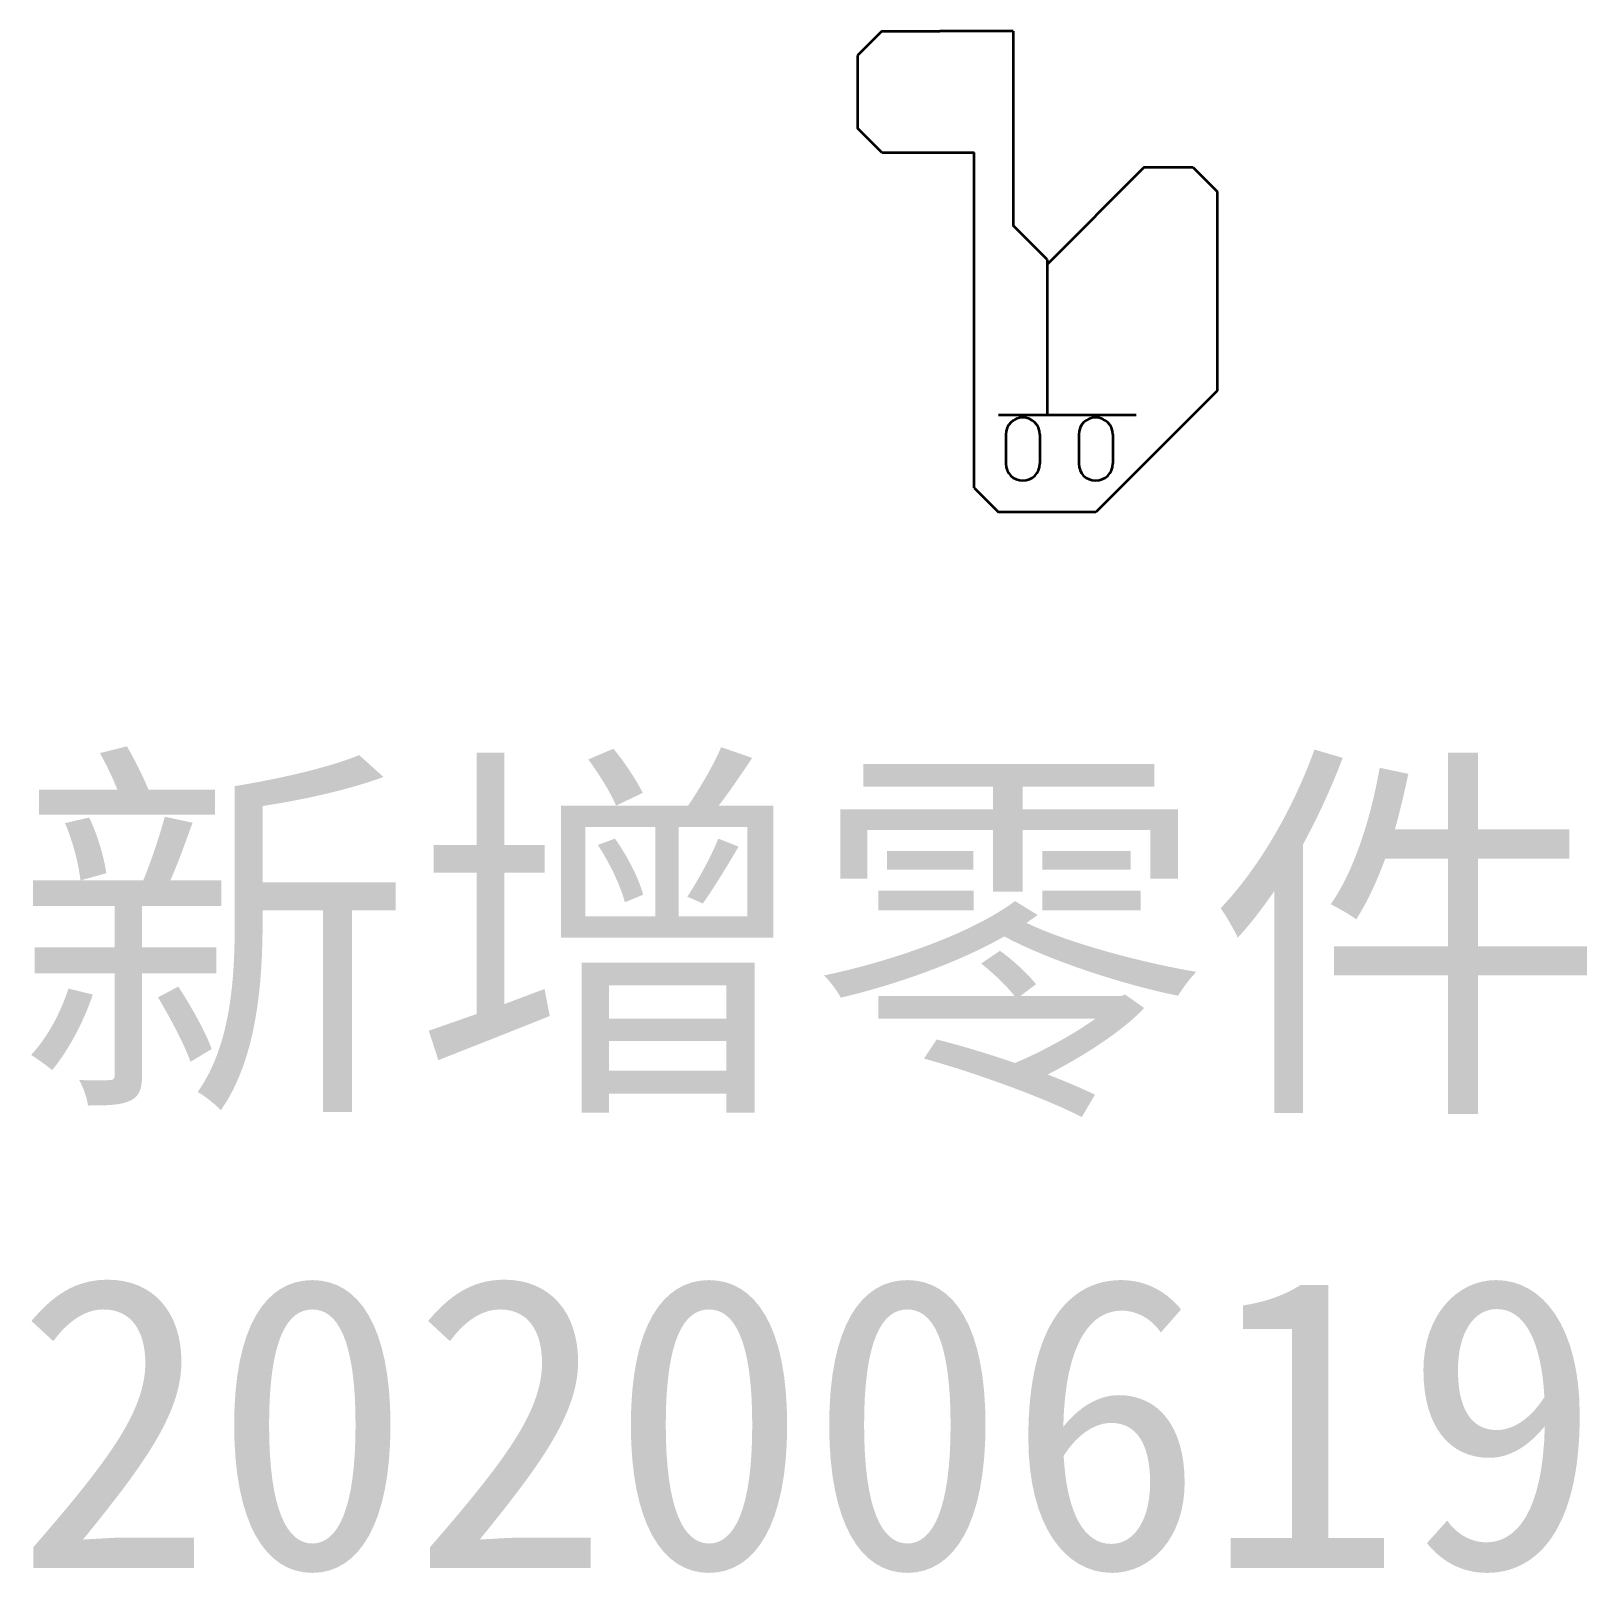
# Model space of a CAD drawing. Header units: millimetres. Extents: x 60129 to 128166, y -62707 to -41155.
# Drawn here: x 60746.7 to 61066.9, y -41723.6 to -41406.3 of the extents above; entities that cross this region are included whole.
import ezdxf
from ezdxf.enums import TextEntityAlignment as Align

# ---------------------------------------------------------------- set-up
doc = ezdxf.new("R2010")
doc.units = ezdxf.units.MM
doc.header["$LTSCALE"] = 0.5
doc.layers.add('标注线', color=3, linetype='Continuous', lineweight=18)
doc.styles.add('DIM', font='romans.shx', dxfattribs={"width": 0.8, "bigfont": 'bigfont.shx'})
doc.styles.add('宋体', font='')
doc.styles.get('宋体').set_extended_font_data('SimSun')

msp = doc.modelspace()

# ---------------------------------------------------------------- texts
at = {"layer": '标注线', "insert": (60743.353, -41562.564), "char_height": 60, "width": 357.03171, "attachment_point": 1, "style": '宋体'}
msp.add_mtext('{\\C1;新增零件20200619}', dxfattribs=at)

# ---------------------------------------------------------------- blocks, each defined once
blk = doc.blocks.new('*T112')
at = {"color": 0, "linetype": 'ByBlock', "lineweight": -2, "transparency": 16777216}
for p, q in [((0, 0), (127, 0)), ((0, 0), (0, -78)), ((63.5, 0), (63.5, -78)), ((127, 0), (127, -78)), ((0, -39), (127, -39)), ((0, -78), (127, -78))]:
    blk.add_line(p, q, dxfattribs=at)
at = {"color": 0, "transparency": 16777216, "char_height": 10, "width": 60.5, "attachment_point": 5}
for s, insert in [('{\\fSimSun|b0|i0|c134|p2;料 厚}', (31.75, -19.5)), ('{\\fSimSun|b0|i0|c134|p2;件 数}', (95.25, -19.5))]:
    blk.add_mtext(s, dxfattribs=dict(at, insert=insert))
blk = doc.blocks.new('圆心打标')
at = {"layer": '标注线'}
for p, q in [((-2.5, 0), (2.5, 0)), ((0, 2.5), (0, -2.5))]:
    blk.add_line(p, q, dxfattribs=at)
blk = doc.blocks.new('拆图参数')
blk.add_blockref('*T112', (-63.5, 78))
at = {"layer": '标注线'}
blk.add_blockref('圆心打标', (67219.69, -21339.81), dxfattribs=at)
at = {"style": 'DIM', "width": 0.8}
blk.add_attdef('6', text='', height=10, dxfattribs=at).set_placement((-37.13, 18.91), align=Align.MIDDLE_LEFT)
blk.add_attdef('1', text='', height=10, dxfattribs=at).set_placement((36.65, 19.27), align=Align.MIDDLE_CENTER)

# ---------------------------------------------------------------- linework, layer by layer
at = {"color": 7, "lineweight": 35, "ltscale": 0.375}
for p, q in [((60921.785, -41406.319), (60916.785, -41411.319)), ((60916.785, -41411.319), (60916.785, -41426.319)), ((60921.785, -41431.319), (60916.785, -41426.319)), ((60990.785, -41439.319), (60990.785, -41458.182))]:
    msp.add_line(p, q, dxfattribs=at)
at = {"color": 7, "lineweight": 35, "ltscale": 0.25}
for p, q in [((60921.785, -41406.319), (60933.717, -41406.319)), ((60921.785, -41431.319), (60933.717, -41431.319)), ((60975.785, -41434.319), (60985.785, -41434.319))]:
    msp.add_line(p, q, dxfattribs=at)
at = {"color": 7, "lineweight": 35, "ltscale": 0.176715}
for p, q in [((60940.785, -41406.319), (60933.717, -41406.319)), ((60933.717, -41431.319), (60940.785, -41431.319))]:
    msp.add_line(p, q, dxfattribs=at)
at = {"color": 7, "lineweight": 35, "ltscale": 0.2}
for p, q in [((60948.785, -41406.319), (60940.785, -41406.319)), ((60955.785, -41453.319), (60955.785, -41485.319)), ((60990.785, -41465.251), (60990.785, -41473.251))]:
    msp.add_line(p, q, dxfattribs=at)
at = {"color": 7, "lineweight": 35}
for p, q in [((60948.785, -41406.319), (60948.785, -41446.319)), ((60940.785, -41500.319), (60940.785, -41431.319)), ((60975.785, -41434.319), (60955.785, -41454.319)), ((60990.785, -41480.319), (60965.785, -41505.319)), ((60974.092, -41485.319), (60945.785, -41485.319)), ((60965.785, -41505.319), (60945.785, -41505.319))]:
    msp.add_line(p, q, dxfattribs=at)
at = {"color": 7, "lineweight": 35, "ltscale": 0.176777}
for p, q in [((60985.785, -41434.319), (60990.785, -41439.319)), ((60940.785, -41500.319), (60945.785, -41505.319))]:
    msp.add_line(p, q, dxfattribs=at)
at = {"color": 7, "lineweight": 35, "ltscale": 0.247487}
msp.add_line((60955.785, -41453.319), (60948.785, -41446.319), dxfattribs=at)
at = {"color": 7, "lineweight": 35, "ltscale": 0.176714}
for p, q in [((60990.785, -41458.182), (60990.785, -41465.251)), ((60990.785, -41473.251), (60990.785, -41480.319))]:
    msp.add_line(p, q, dxfattribs=at)
at = {"color": 7, "lineweight": 35, "ltscale": 0.15}
for p, q in [((60947.285, -41489.319), (60947.285, -41495.319)), ((60954.285, -41489.319), (60954.285, -41495.319)), ((60962.285, -41489.319), (60962.285, -41495.319)), ((60969.285, -41489.319), (60969.285, -41495.319))]:
    msp.add_line(p, q, dxfattribs=at)
at = {"color": 7, "lineweight": 35}
for centre, start, end in [((60950.785, -41489.319), 0, 180), ((60965.785, -41489.319), 0, 180), ((60950.785, -41495.319), 180, 0), ((60965.785, -41495.319), 180, 0)]:
    msp.add_arc(centre, 3.5, start, end, dxfattribs=at)

# ---------------------------------------------------------------- block references
at = {"layer": '标注线'}
for p, values in [((60192.276, -41233.452), {'1': '4', '6': '6'}), ((60944.144, -41364.523), {'1': '2', '6': '6'})]:
    msp.add_blockref('拆图参数', p, dxfattribs=at).add_auto_attribs(values)

msp.set_redraw_order([(e.dxf.handle, doc.entitydb.next_handle()) for e in msp.query("TEXT MTEXT ATTDEF DIMENSION ARC_DIMENSION")])  # texts and dimensions are drawn at this point

doc.saveas('drawing.dxf')
